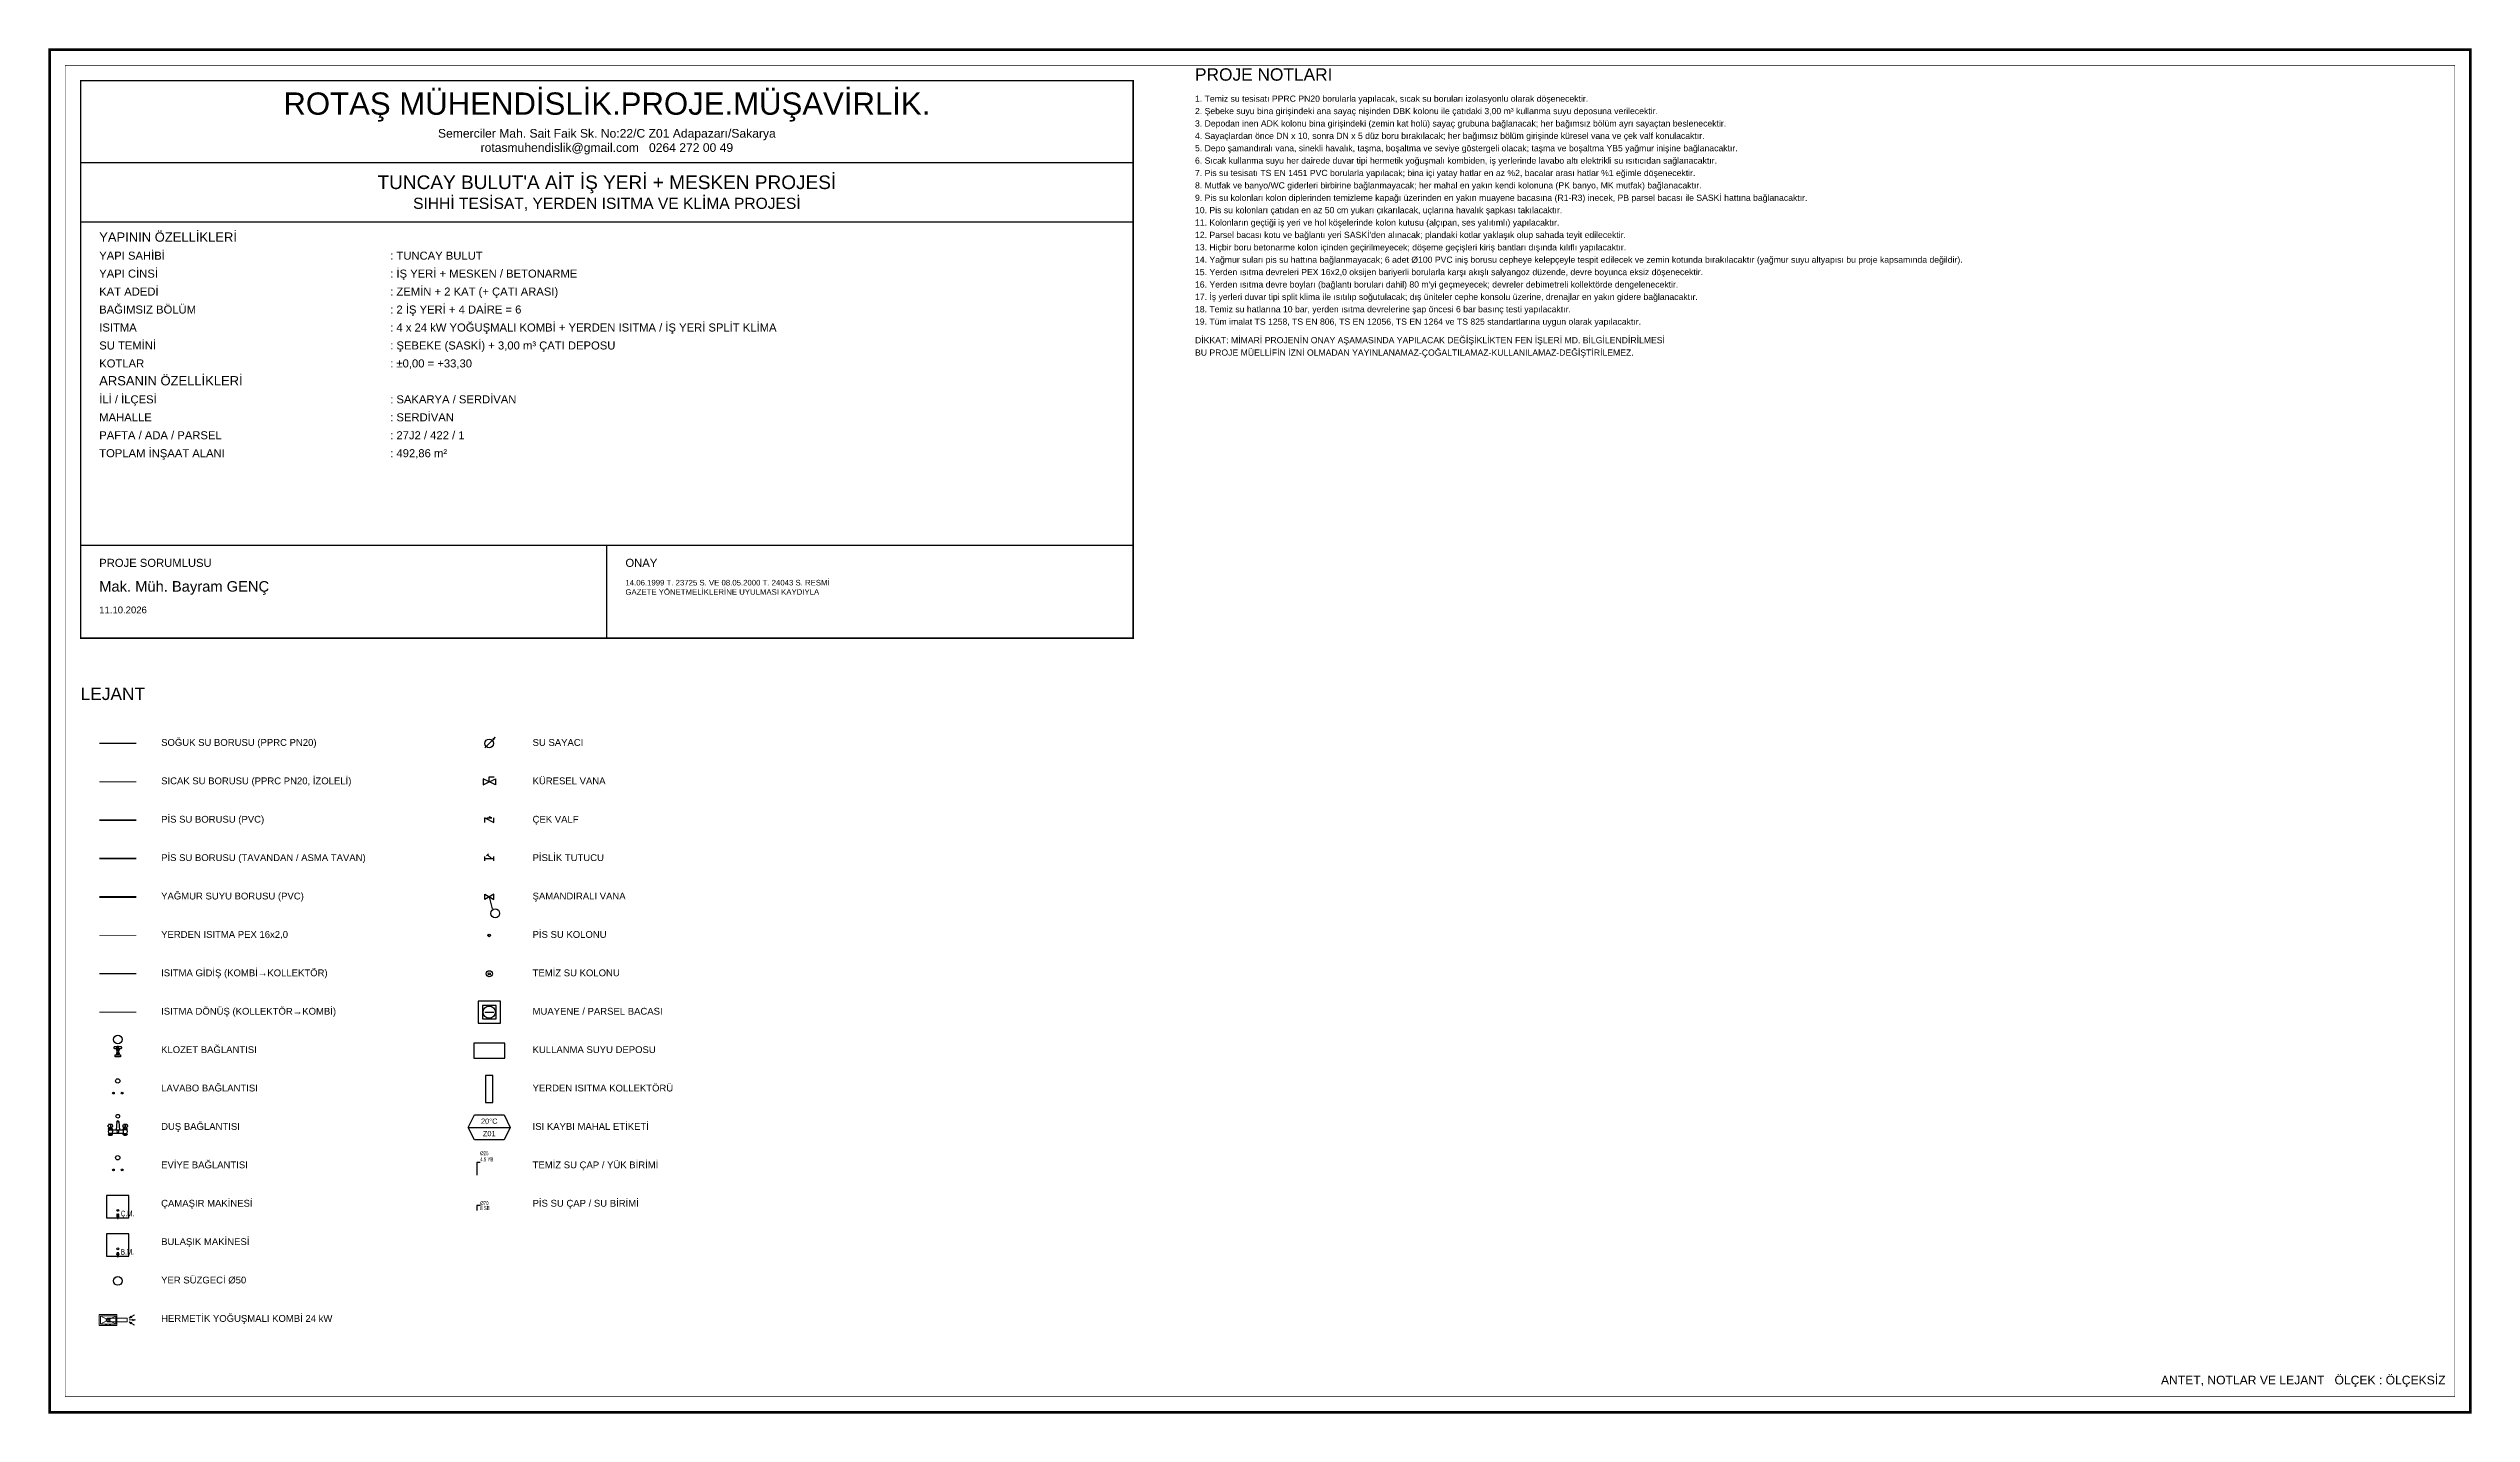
# Model space of a CAD drawing. Header units: centimetres. Extents: x -3952 to 22702, y 13298 to 16732.
# Drawn here: x -3952 to -38, y 14398 to 16602 of the extents above; entities that cross this region are included whole.
import ezdxf
from ezdxf.enums import TextEntityAlignment as Align

# ---------------------------------------------------------------- set-up
doc = ezdxf.new("R2010")
doc.units = ezdxf.units.CM
for name, pattern in [('BASMA HATTI', [31, 25, -6]), ('DASHED', [18, 12, -6]), ('ISITMA DONUS HATTI', [26, 20, -6]), ('PIS', [38, 30, -8]), ('PISSU HATTI', [26, 20, -6]), ('YAGMUR HATTI', [36, 30, -6])]:
    doc.linetypes.add(name, pattern=pattern)
for name, color, linetype in [('MD-YUK-BIRIMI', 7, 'Continuous'), ('MTY-ISIKAYBIMAHAL', 2, 'CONTINUOUS'), ('MTY-ISITMA-DONUS-BORU', 30, 'ISITMA DONUS HATTI'), ('MTY-ISITMA-GIDIS-BORU', 10, 'CONTINUOUS'), ('MTY-KOLLETOR', 7, 'CONTINUOUS'), ('MTY-PAFTA', 7, 'CONTINUOUS'), ('MTY-PEX-BORU', 1, 'CONTINUOUS'), ('MTY-PIS-SU-BORUSU', 6, 'PIS'), ('MTY-PISSU-BORU-TAVANDAN', 6, 'PISSU HATTI'), ('MTY-PISSU-CAP', 211, 'CONTINUOUS'), ('MTY-PISSU-KOLON', 211, 'DASHED'), ('MTY-ROGAR', 5, 'CONTINUOUS'), ('MTY-SICAKSU-BORU', 1, 'BASMA HATTI'), ('MTY-SOGUKSU-BORU', 5, 'CONTINUOUS'), ('MTY-TEFRIS', 15, 'CONTINUOUS'), ('MTY-TEMIZSU-CAP', 101, 'CONTINUOUS'), ('MTY-VANA', 1, 'CONTINUOUS'), ('MTY-YAGMUR-BORUSU', 3, 'YAGMUR HATTI'), ('MTY-YAZI', 7, 'CONTINUOUS'), ('MTY-YUK-BIRIMI', 7, 'CONTINUOUS'), ('RAST-TEM-SU DEPOSU', 11, 'CONTINUOUS')]:
    doc.layers.add(name, color=color, linetype=linetype)
doc.layers.add('ROTAS-PAFTA-SINIRI', color=8, linetype='Continuous', plot=False)
doc.styles.add('CAP', font='wturkce.SHX', dxfattribs={"width": 0.65})
doc.styles.add('MTY_CAP', font='wturkce.SHX', dxfattribs={"width": 0.65, "height": 20})
doc.styles.add('MTYCAPLT', font='arial.ttf', dxfattribs={"width": 0.65, "height": 1})
doc.styles.add('ROTAS', font='arial.ttf')

msp = doc.modelspace()

# ---------------------------------------------------------------- texts
at = {"layer": 'MTY-ISIKAYBIMAHAL', "style": 'ROTAS'}
for s, p in [('20°C', (-3240, 14870)), ('Z01', (-3240, 14850))]:
    msp.add_text(s, height=8.5, dxfattribs=at).set_placement(p, align=Align.MIDDLE_CENTER)
at = {"layer": 'MTY-PAFTA', "style": 'ROTAS'}
msp.add_text('ANTET, NOTLAR VE LEJANT   ÖLÇEK : ÖLÇEKSİZ', height=14, dxfattribs=at).set_placement((-80, 14445), align=Align.RIGHT)
at = {"layer": 'MTY-YAZI', "style": 'ROTAS'}
for s, height, p in [('PROJE NOTLARI', 20, (-2100, 16550)), ('1. Temiz su tesisatı PPRC PN20 borularla yapılacak, sıcak su boruları izolasyonlu olarak döşenecektir.', 10, (-2100, 16516)), ('3. Depodan inen ADK kolonu bina girişindeki (zemin kat holü) sayaç grubuna bağlanacak; her bağımsız bölüm ayrı sayaçtan beslenecektir.', 10, (-2100, 16476)), ('2. Şebeke suyu bina girişindeki ana sayaç nişinden DBK kolonu ile çatıdaki 3,00 m³ kullanma suyu deposuna verilecektir.', 10, (-2100, 16496)), ('4. Sayaçlardan önce DN x 10, sonra DN x 5 düz boru bırakılacak; her bağımsız bölüm girişinde küresel vana ve çek valf konulacaktır.', 10, (-2100, 16456)), ('5. Depo şamandıralı vana, sinekli havalık, taşma, boşaltma ve seviye göstergeli olacak; taşma ve boşaltma YB5 yağmur inişine bağlanacaktır.', 10, (-2100, 16436)), ('6. Sıcak kullanma suyu her dairede duvar tipi hermetik yoğuşmalı kombiden, iş yerlerinde lavabo altı elektrikli su ısıtıcıdan sağlanacaktır.', 10, (-2100, 16416)), ('7. Pis su tesisatı TS EN 1451 PVC borularla yapılacak; bina içi yatay hatlar en az %2, bacalar arası hatlar %1 eğimle döşenecektir.', 10, (-2100, 16396)), ('8. Mutfak ve banyo/WC giderleri birbirine bağlanmayacak; her mahal en yakın kendi kolonuna (PK banyo, MK mutfak) bağlanacaktır.', 10, (-2100, 16376)), ('9. Pis su kolonları kolon diplerinden temizleme kapağı üzerinden en yakın muayene bacasına (R1-R3) inecek, PB parsel bacası ile SASKİ hattına bağlanacaktır.', 10, (-2100, 16356)), ('10. Pis su kolonları çatıdan en az 50 cm yukarı çıkarılacak, uçlarına havalık şapkası takılacaktır.', 10, (-2100, 16336)), ('11. Kolonların geçtiği iş yeri ve hol köşelerinde kolon kutusu (alçıpan, ses yalıtımlı) yapılacaktır.', 10, (-2100, 16316)), ('YAPININ ÖZELLİKLERİ', 15, (-3870, 16290)), ("12. Parsel bacası kotu ve bağlantı yeri SASKİ'den alınacak; plandaki kotlar yaklaşık olup sahada teyit edilecektir.", 10, (-2100, 16296)), ('13. Hiçbir boru betonarme kolon içinden geçirilmeyecek; döşeme geçişleri kiriş bantları dışında kılıflı yapılacaktır.', 10, (-2100, 16276)), ('YAPI SAHİBİ', 13, (-3870, 16261)), ('YAPI CİNSİ', 13, (-3870, 16232)), (': TUNCAY BULUT', 13, (-3400, 16261)), (': İŞ YERİ + MESKEN / BETONARME', 13, (-3400, 16232)), ('14. Yağmur suları pis su hattına bağlanmayacak; 6 adet Ø100 PVC iniş borusu cepheye kelepçeyle tespit edilecek ve zemin kotunda bırakılacaktır (yağmur suyu altyapısı bu proje kapsamında değildir).', 10, (-2100, 16256)), ('15. Yerden ısıtma devreleri PEX 16x2,0 oksijen bariyerli borularla karşı akışlı salyangoz düzende, devre boyunca eksiz döşenecektir.', 10, (-2100, 16236)), ('KAT ADEDİ', 13, (-3870, 16203)), (': ZEMİN + 2 KAT (+ ÇATI ARASI)', 13, (-3400, 16203)), ("16. Yerden ısıtma devre boyları (bağlantı boruları dahil) 80 m'yi geçmeyecek; devreler debimetreli kollektörde dengelenecektir.", 10, (-2100, 16216)), ('17. İş yerleri duvar tipi split klima ile ısıtılıp soğutulacak; dış üniteler cephe konsolu üzerine, drenajlar en yakın gidere bağlanacaktır.', 10, (-2100, 16196)), ('BAĞIMSIZ BÖLÜM', 13, (-3870, 16174)), (': 2 İŞ YERİ + 4 DAİRE = 6', 13, (-3400, 16174)), ('18. Temiz su hatlarına 10 bar, yerden ısıtma devrelerine şap öncesi 6 bar basınç testi yapılacaktır.', 10, (-2100, 16176)), ('19. Tüm imalat TS 1258, TS EN 806, TS EN 12056, TS EN 1264 ve TS 825 standartlarına uygun olarak yapılacaktır.', 10, (-2100, 16156)), ('SU TEMİNİ', 13, (-3870, 16116)), ('ISITMA', 13, (-3870, 16145)), (': 4 x 24 kW YOĞUŞMALI KOMBİ + YERDEN ISITMA / İŞ YERİ SPLİT KLİMA', 13, (-3400, 16145)), (': ŞEBEKE (SASKİ) + 3,00 m³ ÇATI DEPOSU', 13, (-3400, 16116)), ('DİKKAT: MİMARİ PROJENİN ONAY AŞAMASINDA YAPILACAK DEĞİŞİKLİKTEN FEN İŞLERİ MD. BİLGİLENDİRİLMESİ', 10, (-2100, 16126)), ('KOTLAR', 13, (-3870, 16087)), (': ±0,00 = +33,30', 13, (-3400, 16087)), ('BU PROJE MÜELLİFİN İZNİ OLMADAN YAYINLANAMAZ-ÇOĞALTILAMAZ-KULLANILAMAZ-DEĞİŞTİRİLEMEZ.', 10, (-2100, 16106)), ('ARSANIN ÖZELLİKLERİ', 15, (-3870, 16058)), ('MAHALLE', 13, (-3870, 16000)), ('İLİ / İLÇESİ', 13, (-3870, 16029)), (': SAKARYA / SERDİVAN', 13, (-3400, 16029)), (': SERDİVAN', 13, (-3400, 16000)), ('PAFTA / ADA / PARSEL', 13, (-3870, 15971)), (': 27J2 / 422 / 1', 13, (-3400, 15971)), ('TOPLAM İNŞAAT ALANI', 13, (-3870, 15942)), (': 492,86 m²', 13, (-3400, 15942)), ('PROJE SORUMLUSU', 13, (-3870, 15765)), ('ONAY', 13, (-3020, 15765)), ('Mak. Müh. Bayram GENÇ', 17, (-3870, 15725)), ('14.06.1999 T. 23725 S. VE 08.05.2000 T. 24043 S. RESMİ', 9, (-3020, 15735)), ('11.10.2026', 11, (-3870, 15690)), ('GAZETE YÖNETMELİKLERİNE UYULMASI KAYDIYLA', 9, (-3020, 15720)), ('LEJANT', 20, (-3900, 15550)), ('SOĞUK SU BORUSU (PPRC PN20)', 11, (-3770, 15476)), ('SU SAYACI', 11, (-3170, 15476)), ('SICAK SU BORUSU (PPRC PN20, İZOLELİ)', 11, (-3770, 15414)), ('KÜRESEL VANA', 11, (-3170, 15414)), ('PİS SU BORUSU (PVC)', 11, (-3770, 15352)), ('ÇEK VALF', 11, (-3170, 15352)), ('PİS SU BORUSU (TAVANDAN / ASMA TAVAN)', 11, (-3770, 15290)), ('PİSLİK TUTUCU', 11, (-3170, 15290)), ('YAĞMUR SUYU BORUSU (PVC)', 11, (-3770, 15228)), ('ŞAMANDIRALI VANA', 11, (-3170, 15228)), ('YERDEN ISITMA PEX 16x2,0', 11, (-3770, 15166)), ('PİS SU KOLONU', 11, (-3170, 15166)), ('ISITMA GİDİŞ (KOMBİ→KOLLEKTÖR)', 11, (-3770, 15104)), ('TEMİZ SU KOLONU', 11, (-3170, 15104)), ('ISITMA DÖNÜŞ (KOLLEKTÖR→KOMBİ)', 11, (-3770, 15042)), ('MUAYENE / PARSEL BACASI', 11, (-3170, 15042)), ('KLOZET BAĞLANTISI', 11, (-3770, 14980)), ('KULLANMA SUYU DEPOSU', 11, (-3170, 14980)), ('LAVABO BAĞLANTISI', 11, (-3770, 14918)), ('YERDEN ISITMA KOLLEKTÖRÜ', 11, (-3170, 14918)), ('DUŞ BAĞLANTISI', 11, (-3770, 14856)), ('ISI KAYBI MAHAL ETİKETİ', 11, (-3170, 14856)), ('EVİYE BAĞLANTISI', 11, (-3770, 14794)), ('TEMİZ SU ÇAP / YÜK BİRİMİ', 11, (-3170, 14794)), ('ÇAMAŞIR MAKİNESİ', 11, (-3770, 14732)), ('PİS SU ÇAP / SU BİRİMİ', 11, (-3170, 14732)), ('BULAŞIK MAKİNESİ', 11, (-3770, 14670)), ('YER SÜZGECİ Ø50', 11, (-3770, 14608)), ('HERMETİK YOĞUŞMALI KOMBİ 24 kW', 11, (-3770, 14546))]:
    msp.add_text(s, height=height, dxfattribs=at).set_placement(p)
for s, height, p in [('ROTAŞ MÜHENDİSLİK.PROJE.MÜŞAVİRLİK.', 36, (-3050, 16495)), ('Semerciler Mah. Sait Faik Sk. No:22/C Z01 Adapazarı/Sakarya', 14, (-3050, 16458)), ('rotasmuhendislik@gmail.com   0264 272 00 49', 14, (-3050, 16435)), ("TUNCAY BULUT'A AİT İŞ YERİ + MESKEN PROJESİ", 22, (-3050, 16375)), ('SIHHİ TESİSAT, YERDEN ISITMA VE KLİMA PROJESİ', 18, (-3050, 16343))]:
    msp.add_text(s, height=height, dxfattribs=at).set_placement(p, align=Align.CENTER)

# ---------------------------------------------------------------- blocks, each defined once
blk = doc.blocks.new('ROTAS_PAFTA')
blk.add_lwpolyline([(0, 0), (1, 0), (1, 1), (0, 1)], close=True)
blk = doc.blocks.new('KLOZET1')
at = {"layer": 'MTY-TEFRIS', "color": 15}
blk.add_lwpolyline([(-3.9, 11.4, 0.414214), (-4.5, 10.8), (-4.5, 10.3, 0.414214), (-3.9, 9.7), (3.9, 9.7, 0.414214), (4.5, 10.3), (4.5, 10.8, 0.414214), (3.9, 11.4)], format="xyb", close=True, dxfattribs=at)
for points in [[(3, 0), (-3, 0), (-3, 2.3), (3, 2.3)], [(-0.8, 11.5), (0.8, 11.5), (0.8, 12), (-0.8, 12)], [(-0.8, 8.9), (0.8, 8.9), (0.8, 9.7), (-0.8, 9.7)]]:
    blk.add_lwpolyline(points, close=True, dxfattribs=at)
for points in [[(-1.6, 8.6), (-1.6, 7.5)], [(-1.6, 4.4), (-1.6, 3.4)], [(-1.3, 3.2), (-1.3, 2.3), (1.4, 2.3), (1.4, 3.2)], [(-1.2, 7.2), (-1.2, 4.8)], [(1.1, 8.9), (-1.1, 8.9)], [(-1.1, 7.3), (1.1, 7.3)], [(1.1, 4.7), (-1.1, 4.7)], [(-1.1, 3.1), (1.1, 3.1)], [(-0.5, 8.6), (-0.5, 7.5)], [(-0.5, 4.4), (-0.5, 3.4)], [(0.6, 8.6), (0.6, 7.5)], [(0.6, 4.4), (0.6, 3.4)], [(1.3, 4.8), (1.3, 5.2), (1.3, 7.2)], [(1.7, 8.6), (1.7, 7.5)], [(1.7, 4.4), (1.7, 3.4)]]:
    blk.add_lwpolyline(points, dxfattribs=at)
at = {"layer": 'MTY-TEFRIS', "color": 15, "elevation": 0}
for points in [[(-1, 10.3), (-1, 10.8, -0.414214), (-0.4, 11.4)], [(1, 10.3), (1, 10.8, 0.414214), (0.4, 11.4)]]:
    blk.add_lwpolyline(points, format="xyb", dxfattribs=at)
at = {"layer": 'MTY-TEFRIS', "color": 6}
blk.add_circle((0, 20), 5, dxfattribs=at)
at = {"layer": 'MTY-TEFRIS', "color": 15}
for centre, radius, start, end in [((-1.1, 8.1), 0.734, 41.7592, 138.241), ((-1.1, 8), 0.734, 221.7593, 318.2408), ((-1.1, 4), 0.734, 41.7592, 138.241), ((-1.1, 3.8), 0.734, 221.7593, 318.2408), ((-0.4, 10.3, 0), 0.641, 179.9998, 270.0001), ((0, 8.1), 0.734, 41.7592, 138.241), ((0, 8), 0.734, 221.7593, 318.2408), ((0, 4), 0.734, 41.7592, 138.241), ((0, 3.8), 0.734, 221.7593, 318.2408), ((0.4, 10.3, 0), 0.641, 270.0001, 0), ((1.1, 8.1), 0.734, 41.7592, 138.241), ((1.1, 8), 0.734, 221.7593, 318.2408), ((1.1, 4), 0.734, 41.7592, 138.241), ((1.1, 3.8), 0.734, 221.7593, 318.2408)]:
    blk.add_arc(centre, radius, start, end, dxfattribs=at)
at = {"layer": 'MD-YUK-BIRIMI', "color": 6, "style": 'MTYCAPLT', "width": 0.65}
for tag, p in [('PSCP_001', (-1.3, 24.5)), ('PS_001', (-0.6, 19.5))]:
    blk.add_attdef(tag, p, '', height=1, dxfattribs=at)
at = {"layer": 'MD-YUK-BIRIMI', "color": 3, "style": 'MTYCAPLT', "width": 0.65}
for tag, p in [('SOCP_001', (-1.3, 1.8)), ('SO_001', (-0.7, -0.5))]:
    blk.add_attdef(tag, p, '', height=1, dxfattribs=at)
blk = doc.blocks.new('LAVABO1')
at = {"layer": 'MTY-TEFRIS', "color": 3, "ltscale": 10}
blk.add_circle((-5, 1), 1, dxfattribs=at)
at = {"layer": 'MTY-TEFRIS', "color": 6}
blk.add_circle((0, 15), 2.5, dxfattribs=at)
at = {"layer": 'MTY-TEFRIS', "color": 1, "ltscale": 10}
blk.add_circle((5, 1), 1, dxfattribs=at)
at = {"layer": 'MD-YUK-BIRIMI', "color": 3, "style": 'MTYCAPLT', "width": 0.65}
for tag, p in [('SOCP_001', (-6.3, -0.5)), ('SO_001', (-5.7, 0.5))]:
    blk.add_attdef(tag, p, '', height=1, dxfattribs=at)
at = {"layer": 'MD-YUK-BIRIMI', "color": 6, "style": 'MTYCAPLT', "width": 0.65}
for tag, p in [('PSCP_001', (-1.3, 17)), ('PS_001', (-0.6, 14.5))]:
    blk.add_attdef(tag, p, '', height=1, dxfattribs=at)
at = {"layer": 'MD-YUK-BIRIMI', "color": 1, "style": 'MTYCAPLT', "width": 0.65}
for tag, p in [('SCCP_001', (3.7, -0.5)), ('SC_001', (4.4, 0.5))]:
    blk.add_attdef(tag, p, '', height=1, dxfattribs=at)
blk = doc.blocks.new('DUS TEKNESI1')
at = {"layer": 'MTY-TEFRIS'}
for points in [[(-10, 13.9), (-10, 12.2, -0.146062), (-11.3, 8.9, 0.113221), (-13.3, 11.5, -0.416893), (-13.3, 12)], [(-6.7, 12, -0.17585), (-7.5, 13.9), (-12.5, 13.9, -0.17585), (-13.3, 12)], [(-12.8, 0.5), (-12.8, 0), (-10, 0), (-7.2, 0), (-7.2, 0.5, 0.153746), (-12.8, 0.5), (-10, 0.5), (-7.2, 0.5)], [(-8.6, 6.9, -0.601952), (-8.6, 1.6), (-8.6, 0.8)], [(0, 18.4), (-0.6, 18.4, 0.391322), (-1.3, 17.8), (-2.2, 6.3)], [(0, 18.4), (0.6, 18.4, -0.391322), (1.3, 17.8), (2.2, 6.3)], [(6.7, 12, 0.17585), (7.5, 13.9), (12.5, 13.9, 0.17585), (13.3, 12)], [(8.6, 6.9, 0.601952), (8.6, 1.6), (11.4, 1.6, 0.601952), (11.4, 6.9)], [(12.8, 0.5), (12.8, 0), (10, 0), (7.2, 0), (7.2, 0.5, -0.153746), (12.8, 0.5), (10, 0.5), (7.2, 0.5)], [(10, 13.9), (10, 12.2, 0.146062), (11.3, 8.9, -0.113221), (13.3, 11.5)]]:
    blk.add_lwpolyline(points, format="xyb", dxfattribs=at)
for points in [[(-12.8, 7.5), (-10, 7.5), (-7.2, 7.5), (-7.2, 8), (-10, 8), (-12.8, 8)], [(-8.6, 0), (-8.6, -1), (-11.4, -1), (-11.4, 0)], [(12.8, 7.5), (10, 7.5), (7.2, 7.5), (7.2, 8), (10, 8), (12.8, 8)], [(11.4, 0), (11.4, -1), (8.6, -1), (8.6, 0)]]:
    blk.add_lwpolyline(points, close=True, dxfattribs=at)
for points in [[(-11.6, 9.5), (-11.6, 8)], [(-11.4, 7.5), (-11.4, 6.9), (-8.6, 6.9)], [(-8.6, 1.6), (-11.4, 1.6), (-11.4, 0.8)], [(-8.6, 7.5), (-8.6, 6.9)], [(-8.4, 9.5), (-8.4, 8)], [(7.8, 6.3), (-7.8, 6.3)], [(-7.8, 2.3), (7.8, 2.3)], [(8.4, 9.5), (8.4, 8)], [(11.4, 7.5), (11.4, 6.9), (8.6, 6.9)], [(8.6, 7.5), (8.6, 6.9)], [(8.6, 1.6), (8.6, 0.8)], [(11.4, 1.6), (11.4, 0.8)], [(11.6, 9.5), (11.6, 8)]]:
    blk.add_lwpolyline(points, dxfattribs=at)
at = {"layer": 'MTY-TEFRIS', "color": 6}
blk.add_circle((0, 25), 2.5, dxfattribs=at)
at = {"layer": 'MTY-TEFRIS'}
for centre, radius, start, end in [((-10, 4.3), 2.96, 117.9084, 242.0919), ((-10, 2.2), 11.8, 79.4131, 100.5868), ((-3.8, 12.8), 6.25, 185.208, 218.4476), ((-2, 5.9), 7.27, 130.2551, 156.0938), ((-6.9, 11.7), 0.344, 310.5655, 41.0891), ((0, 17.2), 1.6, 330.6975, 209.3026), ((0, 4.3), 1.37, 90.0002, 270.0001), ((0, 4.3), 1.37, 270.0001, 90.0002), ((6.9, 11.7), 0.344, 138.9108, 229.4346), ((2, 5.9), 7.27, 23.9063, 49.7447), ((10, 2.2), 11.8, 79.4131, 100.5868), ((3.8, 12.8), 6.25, 321.5525, 354.7921), ((13.1, 11.7), 0.344, 310.5655, 41.0891)]:
    blk.add_arc(centre, radius, start, end, dxfattribs=at)
at = {"layer": 'MD-YUK-BIRIMI', "color": 3, "style": 'MTYCAPLT', "width": 0.65}
for tag, p in [('SO_001', (-10.7, -0.5)), ('SOCP_001', (-11.3, -1.5))]:
    blk.add_attdef(tag, p, '', height=1, dxfattribs=at)
at = {"layer": 'MD-YUK-BIRIMI', "color": 6, "style": 'MTYCAPLT', "width": 0.65}
for tag, p in [('PSCP_001', (-1.3, 27)), ('PS_001', (-0.6, 24.5))]:
    blk.add_attdef(tag, p, '', height=1, dxfattribs=at)
at = {"layer": 'MD-YUK-BIRIMI', "color": 1, "style": 'MTYCAPLT', "width": 0.65}
for tag, p in [('SC_001', (9.4, -0.5)), ('SCCP_001', (8.7, -1.5))]:
    blk.add_attdef(tag, p, '', height=1, dxfattribs=at)
blk = doc.blocks.new('EVIYE1')
at = {"layer": 'MTY-TEFRIS', "color": 3, "ltscale": 10}
blk.add_circle((-5, 1), 1, dxfattribs=at)
at = {"layer": 'MTY-TEFRIS', "color": 6}
blk.add_circle((0, 15), 2.5, dxfattribs=at)
at = {"layer": 'MTY-TEFRIS', "color": 1, "ltscale": 10}
blk.add_circle((5, 1), 1, dxfattribs=at)
at = {"layer": 'MD-YUK-BIRIMI', "color": 3, "style": 'MTYCAPLT', "width": 0.65}
for tag, p in [('SOCP_001', (-6.3, -0.5)), ('SO_001', (-5.7, 0.5))]:
    blk.add_attdef(tag, p, '', height=1, dxfattribs=at)
at = {"layer": 'MD-YUK-BIRIMI', "color": 6, "style": 'MTYCAPLT', "width": 0.65}
for tag, p in [('PSCP_001', (-1.3, 17)), ('PS_001', (-0.6, 14.5))]:
    blk.add_attdef(tag, p, '', height=1, dxfattribs=at)
at = {"layer": 'MD-YUK-BIRIMI', "color": 1, "style": 'MTYCAPLT', "width": 0.65}
for tag, p in [('SCCP_001', (3.7, -0.5)), ('SC_001', (4.4, 0.5))]:
    blk.add_attdef(tag, p, '', height=1, dxfattribs=at)
blk = doc.blocks.new('CAMASIR MAKINASI1')
at = {"layer": 'MTY-TEFRIS'}
for p, q in [((-0.9, 0), (-0.9, -1.5)), ((-0.9, -1.5), (1.1, -1.5)), ((1.1, -1.5), (1.1, 0))]:
    blk.add_line(p, q, dxfattribs=at)
for points in [[(-30, 0), (30, 0), (30, 60), (-30, 60)], [(2.5, 0.4), (2.5, 0), (-2.5, 0), (-2.5, 0.4)]]:
    blk.add_lwpolyline(points, close=True, dxfattribs=at)
for points in [[(-1.8, 8.2, 0.414214), (-1.4, 8.2), (-1.3, 8.2, 0.414214), (-1.3, 8.7), (-2.1, 9.4, 0.414214), (-2.5, 9.4), (-2.6, 9.3, 0.414214), (-2.6, 8.9)], [(-1.8, 5.3, -0.414214), (-1.4, 5.3), (-1.3, 5.2, -0.414214), (-1.3, 4.8), (-2.1, 4, -0.414214), (-2.5, 4), (-2.6, 4.1, -0.414214), (-2.6, 4.6)], [(1.5, 8.7, 0.414214), (1.5, 8.2), (1.6, 8.2, 0.414214), (2, 8.2), (2.8, 8.9, 0.414214), (2.8, 9.3), (2.7, 9.4, 0.414214), (2.3, 9.4)], [(1.5, 4.8, -0.414214), (1.5, 5.2), (1.6, 5.3, -0.414214), (2, 5.3), (2.8, 4.6, -0.414214), (2.8, 4.1), (2.7, 4, -0.414214), (2.3, 4)]]:
    blk.add_lwpolyline(points, format="xyb", close=True, dxfattribs=at)
for points in [[(-1.5, 8.1), (-1.1, 7.7)], [(-1.5, 5.3), (-1.1, 5.7)], [(-1.3, 8.3), (-0.9, 7.9)], [(-1.3, 5.2), (-0.9, 5.6)], [(-0.9, 4.4), (-0.9, 0.4)], [(1.5, 8.3), (1.1, 7.9)], [(1.5, 5.2), (1.1, 5.6)], [(1.1, 4.4), (1.1, 0.4)], [(1.6, 8.1), (1.3, 7.7)], [(1.6, 5.3), (1.3, 5.7)]]:
    blk.add_lwpolyline(points, dxfattribs=at)
at = {"layer": 'MTY-TEFRIS', "color": 6}
blk.add_circle((0, 20), 2.5, dxfattribs=at)
at = {"layer": 'MTY-TEFRIS'}
for radius in [1.54, 0.581]:
    blk.add_circle((0.1, 6.7), radius, dxfattribs=at)
for start, end in [(143.13402, 216.86567), (53.13416, 126.86603), (233.13424, 306.86588), (323.13387, 36.86588)]:
    blk.add_arc((0.1, 6.7), 2.51, start, end, dxfattribs=at)
at = {"layer": 'MD-YUK-BIRIMI', "color": 6, "style": 'MTYCAPLT', "width": 0.65}
for tag, p in [('PSCP_001', (-1.3, 22)), ('PS_001', (-0.6, 19.5))]:
    blk.add_attdef(tag, p, '', height=1, dxfattribs=at)
at = {"layer": 'MD-YUK-BIRIMI', "color": 3, "style": 'MTYCAPLT', "width": 0.65}
for tag, p in [('SO_001', (-0.7, -0.5)), ('SOCP_001', (-1.2, -2))]:
    blk.add_attdef(tag, p, '', height=1, dxfattribs=at)
at = {"layer": 'MTY-TEFRIS', "color": 15, "style": 'MTYCAPLT', "width": 0.65}
blk.add_text('Ç.M.', height=15, dxfattribs=at).set_placement((8.1, 11.6), align=Align.MIDDLE_LEFT)
blk = doc.blocks.new('BULASIK MAKINASI1')
at = {"layer": 'MTY-TEFRIS'}
for p, q in [((-0.9, 0), (-0.9, -1.5)), ((-0.9, -1.5), (1.1, -1.5)), ((1.1, -1.5), (1.1, 0))]:
    blk.add_line(p, q, dxfattribs=at)
at = {"layer": 'MTY-TEFRIS', "color": 15}
blk.add_lwpolyline([(-30, 0), (30, 0), (30, 60), (-30, 60)], close=True, dxfattribs=at)
at = {"layer": 'MTY-TEFRIS'}
for points in [[(-1.8, 8.2, 0.414214), (-1.4, 8.2), (-1.3, 8.2, 0.414214), (-1.3, 8.7), (-2.1, 9.4, 0.414214), (-2.5, 9.4), (-2.6, 9.3, 0.414214), (-2.6, 8.9)], [(-1.8, 5.3, -0.414214), (-1.4, 5.3), (-1.3, 5.2, -0.414214), (-1.3, 4.8), (-2.1, 4, -0.414214), (-2.5, 4), (-2.6, 4.1, -0.414214), (-2.6, 4.6)], [(1.5, 8.7, 0.414214), (1.5, 8.2), (1.6, 8.2, 0.414214), (2, 8.2), (2.8, 8.9, 0.414214), (2.8, 9.3), (2.7, 9.4, 0.414214), (2.3, 9.4)], [(1.5, 4.8, -0.414214), (1.5, 5.2), (1.6, 5.3, -0.414214), (2, 5.3), (2.8, 4.6, -0.414214), (2.8, 4.1), (2.7, 4, -0.414214), (2.3, 4)]]:
    blk.add_lwpolyline(points, format="xyb", close=True, dxfattribs=at)
blk.add_lwpolyline([(2.5, 0.4), (2.5, 0), (-2.5, 0), (-2.5, 0.4)], close=True, dxfattribs=at)
for points in [[(-1.5, 8.1), (-1.1, 7.7)], [(-1.5, 5.3), (-1.1, 5.7)], [(-1.3, 8.3), (-0.9, 7.9)], [(-1.3, 5.2), (-0.9, 5.6)], [(-0.9, 4.4), (-0.9, 0.4)], [(1.5, 8.3), (1.1, 7.9)], [(1.5, 5.2), (1.1, 5.6)], [(1.1, 4.4), (1.1, 0.4)], [(1.6, 8.1), (1.3, 7.7)], [(1.6, 5.3), (1.3, 5.7)]]:
    blk.add_lwpolyline(points, dxfattribs=at)
at = {"layer": 'MTY-TEFRIS', "color": 6}
blk.add_circle((0, 20), 2.5, dxfattribs=at)
at = {"layer": 'MTY-TEFRIS'}
for radius in [1.54, 0.581]:
    blk.add_circle((0.1, 6.7), radius, dxfattribs=at)
for start, end in [(143.13402, 216.86567), (53.13416, 126.86603), (233.13424, 306.86588), (323.13387, 36.86588)]:
    blk.add_arc((0.1, 6.7), 2.51, start, end, dxfattribs=at)
at = {"layer": 'MD-YUK-BIRIMI', "color": 6, "style": 'MTYCAPLT', "width": 0.65}
for tag, p in [('PSCP', (0, 22.5)), ('PS', (0, 20))]:
    blk.add_attdef(tag, text='', height=1, dxfattribs=at).set_placement(p, align=Align.MIDDLE_CENTER)
at = {"layer": 'MD-YUK-BIRIMI', "color": 3, "style": 'MTYCAPLT', "width": 0.65}
for tag, p in [('SO', (0, 0)), ('SOCP', (0.1, -1.5))]:
    blk.add_attdef(tag, text='', height=1, dxfattribs=at).set_placement(p, align=Align.MIDDLE_CENTER)
at = {"layer": 'MTY-TEFRIS', "color": 15, "style": 'MTYCAPLT', "width": 0.65}
blk.add_text('B.M.', height=15, dxfattribs=at).set_placement((8.1, 11.6), align=Align.MIDDLE_LEFT)
blk = doc.blocks.new('YER SUZGECI DN501')
at = {"layer": 'MTY-TEFRIS', "color": 6}
blk.add_circle((0, 0), 3.5, dxfattribs=at)
at = {"layer": 'MD-YUK-BIRIMI', "color": 6, "style": 'MTYCAPLT', "width": 0.65}
for tag, p in [('PSCP_001', (-1.3, 0.7)), ('PS_001', (-0.6, -0.5))]:
    blk.add_attdef(tag, p, '', height=1, dxfattribs=at)
blk = doc.blocks.new('KOMBI1')
at = {"layer": 'MTY-TEFRIS', "color": 1, "lineweight": 20, "ltscale": 40}
for p, q in [((19.5, 17.5), (3.4, 26.6)), ((19.5, 12.5), (3.4, 3.4)), ((18.9, 15), (28.9, 15)), ((23.9, 20), (23.9, 10)), ((44.4, 26.6), (28.2, 17.5)), ((44.4, 3.4), (28.2, 12.5))]:
    blk.add_line(p, q, dxfattribs=at)
at = {"layer": 'MTY-TEFRIS', "color": 7, "lineweight": 20, "ltscale": 40}
for p, q in [((23.9, 20), (75.3, 20)), ((23.9, 10), (75.3, 10)), ((75.3, 20), (75.3, 10)), ((85.4, 25.3), (80.3, 20)), ((87.4, 21.8), (80.3, 20)), ((80.3, 15), (90.3, 15)), ((87.4, 8.2), (80.3, 10)), ((85.4, 4.7), (80.3, 10)), ((86.4, 23.6), (85.4, 25.3)), ((86.4, 6.5), (85.4, 4.7)), ((95, 28.6), (86.4, 23.6)), ((86.4, 23.6), (87.4, 21.8)), ((86.4, 6.5), (87.4, 8.2)), ((95, 1.4), (86.4, 6.5)), ((90.3, 15), (90.3, 17)), ((90.3, 17), (97.3, 15)), ((90.3, 15), (90.3, 13)), ((90.3, 13), (97.3, 15))]:
    blk.add_line(p, q, dxfattribs=at)
blk.add_lwpolyline([(0, 0), (47.8, 0), (47.8, 30), (0, 30)], close=True, dxfattribs=at)
at = {"layer": 'MTY-TEFRIS', "color": 1, "lineweight": 20, "ltscale": 40}
blk.add_lwpolyline([(3.4, 3.4), (44.4, 3.4), (44.4, 26.6), (3.4, 26.6)], close=True, dxfattribs=at)
at = {"layer": 'MTY-TEFRIS', "color": 3, "ltscale": 10}
blk.add_circle((18.9, 1), 1, dxfattribs=at)
at = {"layer": 'MTY-TEFRIS', "color": 7, "lineweight": 20, "ltscale": 40}
blk.add_circle((23.9, 15), 5, dxfattribs=at)
at = {"layer": 'MTY-TEFRIS', "color": 1, "ltscale": 10}
blk.add_circle((28.9, 1), 1, dxfattribs=at)
at = {"layer": 'MD-YUK-BIRIMI', "color": 3, "style": 'MTYCAPLT', "width": 0.65}
for tag, p in [('SOCP_001', (17.6, -0.5)), ('SO_001', (18.2, 0.5))]:
    blk.add_attdef(tag, p, '', height=1, dxfattribs=at)
at = {"layer": 'MD-YUK-BIRIMI', "color": 1, "style": 'MTYCAPLT', "width": 0.65}
for tag, p in [('SCCP_001', (27.6, -0.5)), ('SC_001', (28.3, 0.5))]:
    blk.add_attdef(tag, p, '', height=1, dxfattribs=at)
blk = doc.blocks.new('MTY-SU SAYACI')
at = {"layer": 'MTY-VANA'}
blk.add_hatch(color=256, dxfattribs=at).paths.add_polyline_path([(9.8, 9.8), (5.6, 7), (7, 5.6)])
for p, q in [((-7.3, -7.3), (6.3, 6.3)), ((5.6, 7), (9.8, 9.8)), ((7, 5.6), (5.6, 7)), ((7, 5.6), (9.8, 9.8))]:
    blk.add_line(p, q, dxfattribs=at)
blk.add_circle((0, 0), 7, dxfattribs=at)
blk.add_attdef('CAP', (2, 0.9), '', height=2.5, rotation=225, dxfattribs=at)
blk = doc.blocks.new('MTY-KURESEL VANA')
at = {"layer": 'MTY-VANA'}
for p, q in [((0, 0), (0, 8)), ((0, 8), (8, 8))]:
    blk.add_line(p, q, dxfattribs=at)
blk.add_lwpolyline([(-10, 5), (-10, -5), (10, 5), (10, -5), (-10, 5)], dxfattribs=at)
at = {"layer": 'MTY-VANA', "style": 'MTYCAPLT', "width": 0.65}
blk.add_attdef('CAP', text='', height=10, dxfattribs=at).set_placement((-1.1, 0), align=Align.CENTER)
blk = doc.blocks.new('MTY-CEKVALF VANA')
at = {"layer": 'MTY-VANA'}
h = blk.add_hatch(color=256, dxfattribs=at)
edge = h.paths.add_edge_path()
edge.add_arc((-10, 5), 1.41, 180, 540, ccw=False)
for p, q in [((-10, -5), (-10, 5)), ((-10, 5), (10, -5)), ((-5.6, 5), (5.6, 5)), ((5.6, 5), (0, 7.3)), ((10, -5), (10, 5))]:
    blk.add_line(p, q, dxfattribs=at)
at = {"layer": 'MTY-VANA', "style": 'CAP', "width": 0.65}
blk.add_attdef('CAP', text='', height=5, rotation=153.4349, dxfattribs=at).set_placement((0, 0), align=Align.CENTER)
blk = doc.blocks.new('MTY-PISLIK TUTUCU')
at = {"layer": 'MTY-VANA'}
for p, q in [((-10, -5), (-10, 5)), ((-10, 0), (10, 0)), ((10, -5), (10, 5))]:
    blk.add_line(p, q, dxfattribs=at)
at = {"layer": 'MTY-VANA', "color": 1, "ltscale": 75}
for p, q in [((-6.1, 5.8), (-1.4, 10.5)), ((5.1, 0), (-3.7, 8.1))]:
    blk.add_line(p, q, dxfattribs=at)
at = {"layer": 'MTY-VANA', "style": 'CAP', "width": 0.65}
blk.add_attdef('CAP', text='', height=5, dxfattribs=at).set_placement((0, 0), align=Align.CENTER)
blk = doc.blocks.new('MTY-PIS SU KOLON')
at = {"layer": 'MTY-PISSU-KOLON', "linetype": 'Continuous', "lineweight": -3}
blk.add_hatch(color=256, dxfattribs=at).paths.add_polyline_path([(-2.7, -0.1, 0.848135), (0, -0.1, -0.848135), (2.7, -0.1, 0.414214), (0, 2.6, 0.414214)])
blk.add_circle((0, 0), 3.5, dxfattribs=at)
blk = doc.blocks.new('MTY-TEMIZ SU CAP MB')
at = {"layer": 'MTY-TEMIZSU-CAP'}
for p, q in [((0.83, 3.1), (0, 3.1)), ((0, 3.1), (0, 0))]:
    blk.add_line(p, q, dxfattribs=at)
at = {"layer": 'MTY-TEMIZSU-CAP', "style": 'MTY_CAP', "width": 0.65}
for tag, p in [('SOCP_001', (0.83, 4.92)), ('SCCP_001', (0.83, 1.92))]:
    blk.add_attdef(tag, p, '', height=1, dxfattribs=at)
at = {"layer": 'MTY-YUK-BIRIMI', "color": 101, "style": 'MTY_CAP', "width": 0.65}
for tag, p in [('SO_001', (0.83, 3.42)), ('SC_001', (0.83, 0.42))]:
    blk.add_attdef(tag, p, '', height=1, dxfattribs=at)
blk = doc.blocks.new('MTY-PIS SU CAP SB')
at = {"layer": 'MTY-PISSU-CAP'}
for p, q in [((0.83, 1.17), (0, 1.17)), ((0, 1.17), (0, 0))]:
    blk.add_line(p, q, dxfattribs=at)
at = {"layer": 'MTY-PISSU-CAP', "style": 'MTY_CAP', "width": 0.65}
blk.add_attdef('PSCP_001', (0.83, 1.29), '', height=1, dxfattribs=at)
at = {"layer": 'MTY-YUK-BIRIMI', "color": 211, "style": 'MTY_CAP', "width": 0.65}
blk.add_attdef('PS_001', (0.83, 0.07), '', height=1, dxfattribs=at)

# ---------------------------------------------------------------- linework, layer by layer
at = {"layer": 'MTY-ISIKAYBIMAHAL'}
msp.add_line((-3274, 14860), (-3206, 14860), dxfattribs=at)
msp.add_lwpolyline([(-3274, 14860), (-3264, 14880), (-3216, 14880), (-3206, 14860), (-3216, 14840), (-3264, 14840)], close=True, dxfattribs=at)
at = {"layer": 'MTY-ISITMA-DONUS-BORU', "const_width": 2}
msp.add_lwpolyline([(-3870, 15046), (-3810, 15046)], dxfattribs=at)
at = {"layer": 'MTY-ISITMA-GIDIS-BORU', "const_width": 2}
msp.add_lwpolyline([(-3870, 15108), (-3810, 15108)], dxfattribs=at)
at = {"layer": 'MTY-KOLLETOR'}
msp.add_lwpolyline([(-3246, 14900), (-3234, 14900), (-3234, 14944), (-3246, 14944)], close=True, dxfattribs=at)
at = {"layer": 'MTY-PAFTA'}
for p, q in [((-3900, 16418), (-2200, 16418)), ((-3900, 16322), (-2200, 16322)), ((-3900, 15800), (-2200, 15800)), ((-3050, 15650), (-3050, 15800))]:
    msp.add_line(p, q, dxfattribs=at)
for points, const_width in [([(-3950, 14400), (-40, 14400), (-40, 16600), (-3950, 16600)], 4), ([(-3925, 14425), (-65, 14425), (-65, 16575), (-3925, 16575)], 1), ([(-3900, 15650), (-2200, 15650), (-2200, 16550), (-3900, 16550)], 2.5)]:
    msp.add_lwpolyline(points, close=True, dxfattribs=dict(at, const_width=const_width))
at = {"layer": 'MTY-PEX-BORU', "const_width": 1.2}
msp.add_lwpolyline([(-3870, 15170), (-3810, 15170)], dxfattribs=at)
at = {"layer": 'MTY-PIS-SU-BORUSU', "const_width": 3}
msp.add_lwpolyline([(-3870, 15356), (-3810, 15356)], dxfattribs=at)
at = {"layer": 'MTY-PISSU-BORU-TAVANDAN', "const_width": 2.5}
msp.add_lwpolyline([(-3870, 15294), (-3810, 15294)], dxfattribs=at)
at = {"layer": 'MTY-ROGAR'}
msp.add_line((-3247.2, 15046), (-3232.8, 15046), dxfattribs=at)
for points in [[(-3258, 15028), (-3222, 15028), (-3222, 15064), (-3258, 15064)], [(-3251, 15035), (-3229, 15035), (-3229, 15057), (-3251, 15057)]]:
    msp.add_lwpolyline(points, close=True, dxfattribs=at)
msp.add_circle((-3240, 15046), 9.9, dxfattribs=at)
at = {"layer": 'MTY-SICAKSU-BORU', "const_width": 2}
msp.add_lwpolyline([(-3870, 15418), (-3810, 15418)], dxfattribs=at)
at = {"layer": 'MTY-SOGUKSU-BORU', "const_width": 2}
msp.add_lwpolyline([(-3870, 15480), (-3810, 15480)], dxfattribs=at)
at = {"layer": 'MTY-SOGUKSU-BORU'}
for radius in [5, 1.75]:
    msp.add_circle((-3240, 15108), radius, dxfattribs=at)
at = {"layer": 'MTY-VANA'}
msp.add_line((-3240, 15232), (-3235.2, 15212.8), dxfattribs=at)
msp.add_lwpolyline([(-3247.2, 15236.3), (-3232.8, 15227.7), (-3232.8, 15236.3), (-3247.2, 15227.7)], close=True, dxfattribs=at)
msp.add_circle((-3230.4, 15205.6), 7.2, dxfattribs=at)
at = {"layer": 'MTY-YAGMUR-BORUSU', "const_width": 3}
msp.add_lwpolyline([(-3870, 15232), (-3810, 15232)], dxfattribs=at)
at = {"layer": 'RAST-TEM-SU DEPOSU'}
msp.add_lwpolyline([(-3265, 14972), (-3215, 14972), (-3215, 14996), (-3265, 14996)], close=True, dxfattribs=at)

# ---------------------------------------------------------------- block references
at = {"layer": 'MTY-TEFRIS'}
msp.add_blockref('MTY-KURESEL VANA', (-3240, 15418), dxfattribs=at)
for name, p, xscale, yscale in [('MTY-PIS SU KOLON', (-3240, 15170), 0.6, 0.6), ('KLOZET1', (-3840, 14974), 1.4, 1.4), ('LAVABO1', (-3840, 14914), 1.4, 1.4), ('DUS TEKNESI1', (-3840, 14848), 1.2, 1.2), ('EVIYE1', (-3840, 14790), 1.4, 1.4), ('CAMASIR MAKINASI1', (-3840, 14714), 0.6, 0.6), ('BULASIK MAKINASI1', (-3840, 14652), 0.6, 0.6), ('YER SUZGECI DN501', (-3840, 14612), 2, 2), ('KOMBI1', (-3870, 14540), 0.6, 0.6)]:
    msp.add_blockref(name, p, dxfattribs=dict(at, xscale=xscale, yscale=yscale))
ref = msp.add_blockref('MTY-TEMIZ SU CAP MB', (-3260, 14783), dxfattribs=dict(at, xscale=6.5, yscale=6.5))
ref.add_attrib('SO_001', '4.5 YB', (-3254.6, 14805.2), dxfattribs={"layer": 'MTY-YUK-BIRIMI', "color": 101, "height": 6.5, "style": 'MTY_CAP', "width": 0.65})
ref.add_attrib('SOCP_001', 'Ø25', (-3254.6, 14815), dxfattribs={"layer": 'MTY-TEMIZSU-CAP', "height": 6.5, "style": 'MTY_CAP', "width": 0.65})
at = {"layer": 'MTY-TEFRIS', "xscale": 6.5, "yscale": 6.5}
msp.add_blockref('MTY-PIS SU CAP SB', (-3260, 14726), dxfattribs=at).add_auto_attribs({'PSCP_001': 'Ø70', 'PS_001': '8 SB'})
at = {"layer": 'MTY-VANA'}
msp.add_blockref('MTY-SU SAYACI', (-3240, 15480), dxfattribs=at)
at = {"layer": 'MTY-VANA', "xscale": 0.72, "yscale": 0.72}
for name, p in [('MTY-CEKVALF VANA', (-3240, 15356)), ('MTY-PISLIK TUTUCU', (-3240, 15294))]:
    msp.add_blockref(name, p, dxfattribs=at)
at = {"layer": 'ROTAS-PAFTA-SINIRI', "xscale": 3910, "yscale": 2200}
msp.add_blockref('ROTAS_PAFTA', (-3950, 14400), dxfattribs=at)

msp.set_redraw_order([(e.dxf.handle, doc.entitydb.next_handle()) for e in msp.query("TEXT MTEXT ATTDEF DIMENSION ARC_DIMENSION")])  # texts and dimensions are drawn at this point

doc.saveas('drawing.dxf')
